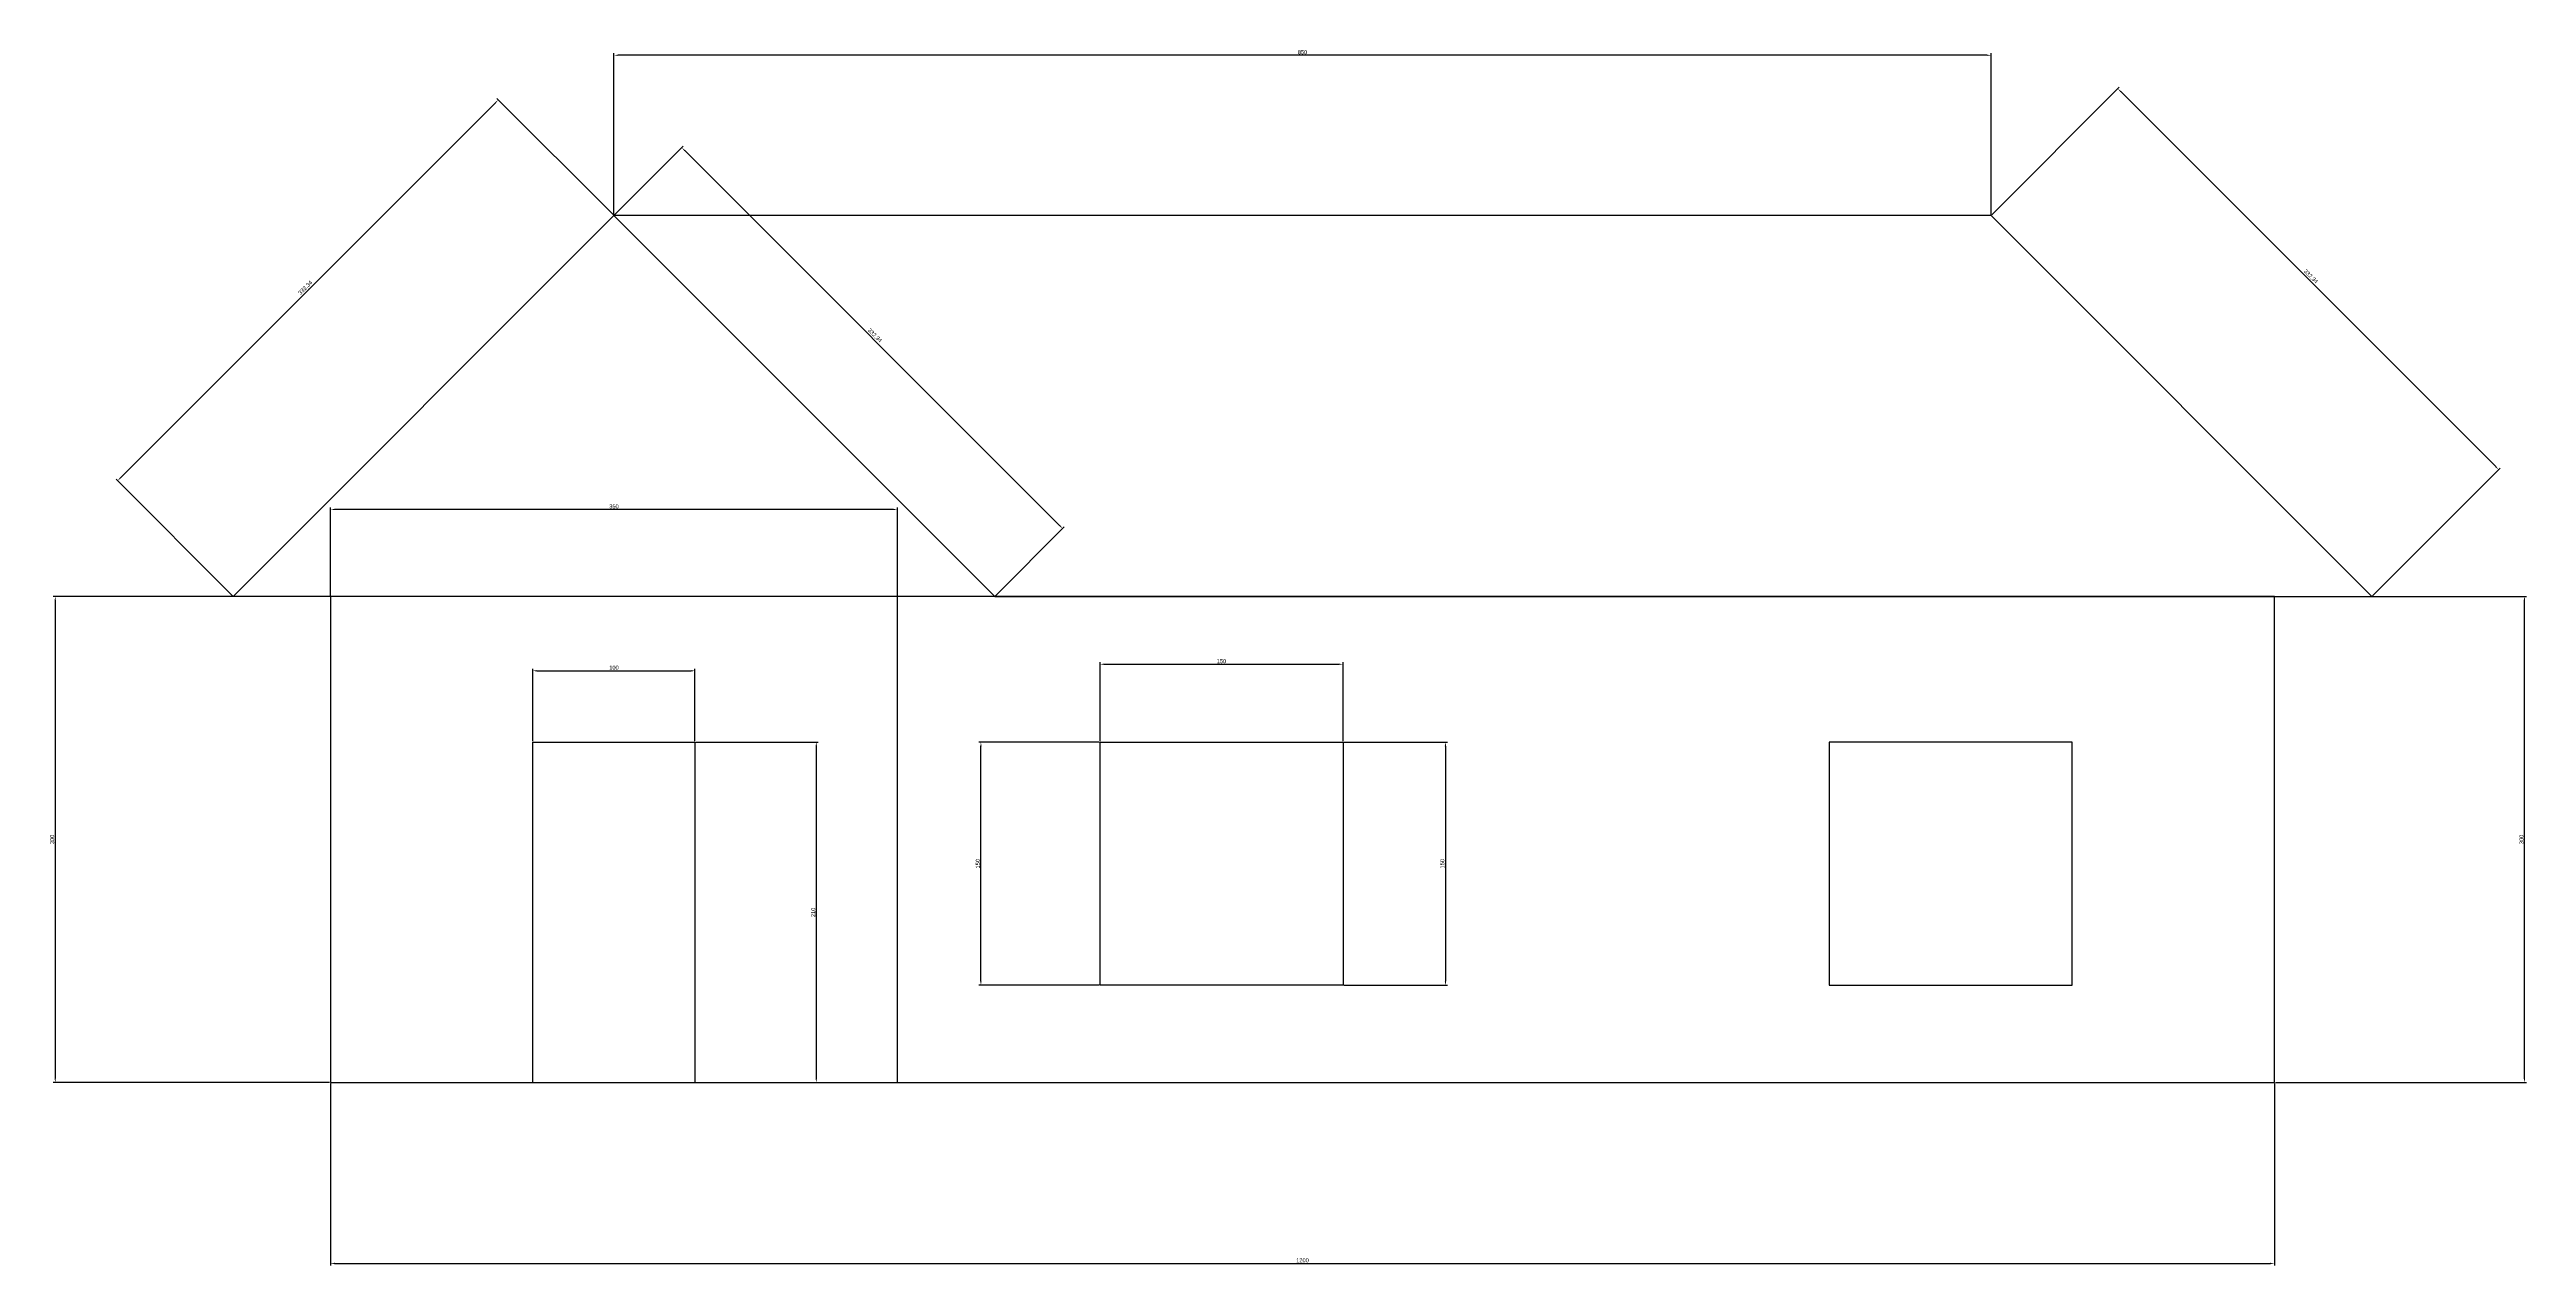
# Model space of a CAD drawing. Header units: centimetres. Extents: x -173 to 1356, y -113 to 637.
import ezdxf

# ---------------------------------------------------------------- set-up
doc = ezdxf.new("R2010")
doc.units = ezdxf.units.CM
doc.styles.get("Standard").update_dxf_attribs({"font": 'arial.ttf'})
doc.dimstyles.new('ISO-25', dxfattribs={"dimtxt": 2.5, "dimasz": 2.5, "dimexe": 1.25, "dimexo": 0.625, "dimtad": 1, "dimtxsty": 'Standard', "dimcen": 2.5, "dimadec": 0, "dimazin": 0, "dimtfac": 1, "dimtmove": 0, "dimatfit": 3, "dimfxl": 1, "dimarcsym": 0})

# ---------------------------------------------------------------- blocks, each defined once
blk = doc.blocks.new('*D2')
at = {"color": 0, "lineweight": -2, "transparency": 16777216}
for p, q in [((175, 535.6), (175, 635.1)), ((1022.5, 633.9), (177.5, 633.9)), ((1025, 535.6), (1025, 635.1))]:
    blk.add_line(p, q, dxfattribs=at)
at = {"color": 0, "transparency": 16777216}
for points in [[(177.5, 634.3), (177.5, 633.5), (175, 633.9)], [(1022.5, 634.3), (1022.5, 633.5), (1025, 633.9)]]:
    blk.add_solid(points, dxfattribs=at)
at = {"layer": 'Defpoints', "color": 0, "transparency": 16777216}
for p in [(175, 633.9), (175, 535), (1025, 535)]:
    blk.add_point(p, dxfattribs=at)
at = {"color": 0, "transparency": 16777216, "insert": (600, 635.8), "char_height": 2.5, "attachment_point": 5}
blk.add_mtext('850', dxfattribs=at)
blk = doc.blocks.new('*D3')
at = {"color": 0, "lineweight": -2, "transparency": 16777216}
for p, q in [((-129.6, 373.1), (101.9, 604.6)), ((174.6, 535.4), (102.7, 607.3)), ((-60.4, 300.4), (-132.3, 372.3))]:
    blk.add_line(p, q, dxfattribs=at)
at = {"color": 0, "transparency": 16777216}
for points in [[(101.6, 604.9), (102.1, 604.3), (103.6, 606.4)], [(-129.9, 373.4), (-129.3, 372.9), (-131.4, 371.4)]]:
    blk.add_solid(points, dxfattribs=at)
at = {"layer": 'Defpoints', "color": 0, "transparency": 16777216}
for p in [(103.6, 606.4), (175, 535), (-60, 300)]:
    blk.add_point(p, dxfattribs=at)
at = {"color": 0, "transparency": 16777216, "insert": (-15.4, 490.4), "char_height": 2.5, "attachment_point": 5, "rotation": 45}
blk.add_mtext('332,34', dxfattribs=at)
blk = doc.blocks.new('*D4')
at = {"color": 0, "lineweight": -2, "transparency": 16777216}
for p, q in [((1025.4, 535.4), (1104.2, 614.2)), ((1336.5, 380.1), (1105.1, 611.5)), ((1260.4, 300.4), (1339.2, 379.2))]:
    blk.add_line(p, q, dxfattribs=at)
at = {"color": 0, "transparency": 16777216}
for points in [[(1105.3, 611.8), (1104.8, 611.2), (1103.3, 613.3)], [(1336.8, 380.3), (1336.2, 379.8), (1338.3, 378.3)]]:
    blk.add_solid(points, dxfattribs=at)
at = {"layer": 'Defpoints', "color": 0, "transparency": 16777216}
for p in [(1103.3, 613.3), (1025, 535), (1260, 300)]:
    blk.add_point(p, dxfattribs=at)
at = {"color": 0, "transparency": 16777216, "insert": (1222.3, 497.3), "char_height": 2.5, "attachment_point": 5, "rotation": 315}
blk.add_mtext('332,34', dxfattribs=at)
blk = doc.blocks.new('*D5')
at = {"color": 0, "lineweight": -2, "transparency": 16777216}
for p, q in [((0, -0.6), (0, -112.9)), ((1200, -0.6), (1200, -112.9)), ((2.5, -111.6), (1197.5, -111.6))]:
    blk.add_line(p, q, dxfattribs=at)
at = {"color": 0, "transparency": 16777216}
for points in [[(2.5, -111.2), (2.5, -112), (0, -111.6)], [(1197.5, -111.2), (1197.5, -112), (1200, -111.6)]]:
    blk.add_solid(points, dxfattribs=at)
at = {"layer": 'Defpoints', "color": 0, "transparency": 16777216}
for p in [(0, 0), (1200, 0), (1200, -111.6)]:
    blk.add_point(p, dxfattribs=at)
at = {"color": 0, "transparency": 16777216, "insert": (600, -109.7), "char_height": 2.5, "attachment_point": 5}
blk.add_mtext('1200', dxfattribs=at)
blk = doc.blocks.new('*D6')
at = {"color": 0, "lineweight": -2, "transparency": 16777216}
for p, q in [((1200.6, 300), (1355.5, 300)), ((1354.3, 2.5), (1354.3, 297.5)), ((1200.6, 0), (1355.5, 0))]:
    blk.add_line(p, q, dxfattribs=at)
at = {"color": 0, "transparency": 16777216}
for points in [[(1353.8, 297.5), (1354.7, 297.5), (1354.3, 300)], [(1353.8, 2.5), (1354.7, 2.5), (1354.3, 0)]]:
    blk.add_solid(points, dxfattribs=at)
at = {"layer": 'Defpoints', "color": 0, "transparency": 16777216}
for p in [(1200, 300), (1354.3, 300), (1200, 0)]:
    blk.add_point(p, dxfattribs=at)
at = {"color": 0, "transparency": 16777216, "insert": (1352.4, 150), "char_height": 2.5, "attachment_point": 5, "rotation": 90}
blk.add_mtext('300', dxfattribs=at)
blk = doc.blocks.new('*D7')
at = {"color": 0, "lineweight": -2, "transparency": 16777216}
for p, q in [((-0.6, 300), (-171.1, 300)), ((-169.9, 297.5), (-169.9, 2.5)), ((-0.6, 0), (-171.1, 0))]:
    blk.add_line(p, q, dxfattribs=at)
at = {"color": 0, "transparency": 16777216}
for points in [[(-170.3, 297.5), (-169.5, 297.5), (-169.9, 300)], [(-170.3, 2.5), (-169.5, 2.5), (-169.9, 0)]]:
    blk.add_solid(points, dxfattribs=at)
at = {"layer": 'Defpoints', "color": 0, "transparency": 16777216}
for p in [(0, 300), (-169.9, 0), (0, 0)]:
    blk.add_point(p, dxfattribs=at)
at = {"color": 0, "transparency": 16777216, "insert": (-171.8, 150), "char_height": 2.5, "attachment_point": 5, "rotation": 90}
blk.add_mtext('300', dxfattribs=at)
blk = doc.blocks.new('*D8')
at = {"color": 0, "lineweight": -2, "transparency": 16777216}
for p, q in [((474.4, 210), (400.3, 210)), ((401.5, 62.5), (401.5, 207.5)), ((474.4, 60), (400.3, 60))]:
    blk.add_line(p, q, dxfattribs=at)
at = {"color": 0, "transparency": 16777216}
for points in [[(401.1, 207.5), (401.9, 207.5), (401.5, 210)], [(401.1, 62.5), (401.9, 62.5), (401.5, 60)]]:
    blk.add_solid(points, dxfattribs=at)
at = {"layer": 'Defpoints', "color": 0, "transparency": 16777216}
for p in [(401.5, 210), (475, 210), (475, 60)]:
    blk.add_point(p, dxfattribs=at)
at = {"color": 0, "transparency": 16777216, "insert": (399.6, 135), "char_height": 2.5, "attachment_point": 5, "rotation": 90}
blk.add_mtext('150', dxfattribs=at)
blk = doc.blocks.new('*D9')
at = {"color": 0, "lineweight": -2, "transparency": 16777216}
for p, q in [((475, 210.6), (475, 259.4)), ((477.5, 258.1), (622.5, 258.1)), ((625, 210.6), (625, 259.4))]:
    blk.add_line(p, q, dxfattribs=at)
at = {"color": 0, "transparency": 16777216}
for points in [[(477.5, 258.5), (477.5, 257.7), (475, 258.1)], [(622.5, 258.5), (622.5, 257.7), (625, 258.1)]]:
    blk.add_solid(points, dxfattribs=at)
at = {"layer": 'Defpoints', "color": 0, "transparency": 16777216}
for p in [(625, 258.1), (475, 210), (625, 210)]:
    blk.add_point(p, dxfattribs=at)
at = {"color": 0, "transparency": 16777216, "insert": (550, 260), "char_height": 2.5, "attachment_point": 5}
blk.add_mtext('150', dxfattribs=at)
blk = doc.blocks.new('*D10')
at = {"color": 0, "lineweight": -2, "transparency": 16777216}
for p, q in [((625.6, 210), (689.5, 210)), ((688.2, 207.5), (688.2, 62.5)), ((625.6, 60), (689.5, 60))]:
    blk.add_line(p, q, dxfattribs=at)
at = {"color": 0, "transparency": 16777216}
for points in [[(687.8, 207.5), (688.7, 207.5), (688.2, 210)], [(687.8, 62.5), (688.7, 62.5), (688.2, 60)]]:
    blk.add_solid(points, dxfattribs=at)
at = {"layer": 'Defpoints', "color": 0, "transparency": 16777216}
for p in [(625, 210), (625, 60), (688.2, 60)]:
    blk.add_point(p, dxfattribs=at)
at = {"color": 0, "transparency": 16777216, "insert": (686.3, 135), "char_height": 2.5, "attachment_point": 5, "rotation": 90}
blk.add_mtext('150', dxfattribs=at)
blk = doc.blocks.new('*D11')
at = {"color": 0, "lineweight": -2, "transparency": 16777216}
for p, q in [((225.6, 210), (301.1, 210)), ((299.9, 207.5), (299.9, 2.5)), ((225.6, 0), (301.1, 0))]:
    blk.add_line(p, q, dxfattribs=at)
at = {"color": 0, "transparency": 16777216}
for points in [[(299.4, 207.5), (300.3, 207.5), (299.9, 210)], [(299.4, 2.5), (300.3, 2.5), (299.9, 0)]]:
    blk.add_solid(points, dxfattribs=at)
at = {"layer": 'Defpoints', "color": 0, "transparency": 16777216}
for p in [(225, 210), (225, 0), (299.9, 0)]:
    blk.add_point(p, dxfattribs=at)
at = {"color": 0, "transparency": 16777216, "insert": (298, 105), "char_height": 2.5, "attachment_point": 5, "rotation": 90}
blk.add_mtext('210', dxfattribs=at)
blk = doc.blocks.new('*D12')
at = {"color": 0, "lineweight": -2, "transparency": 16777216}
for p, q in [((125, 210.6), (125, 255.3)), ((127.5, 254.1), (222.5, 254.1)), ((225, 210.6), (225, 255.3))]:
    blk.add_line(p, q, dxfattribs=at)
at = {"color": 0, "transparency": 16777216}
for points in [[(127.5, 254.5), (127.5, 253.6), (125, 254.1)], [(222.5, 254.5), (222.5, 253.6), (225, 254.1)]]:
    blk.add_solid(points, dxfattribs=at)
at = {"layer": 'Defpoints', "color": 0, "transparency": 16777216}
for p in [(225, 254.1), (125, 210), (225, 210)]:
    blk.add_point(p, dxfattribs=at)
at = {"color": 0, "transparency": 16777216, "insert": (175, 256), "char_height": 2.5, "attachment_point": 5}
blk.add_mtext('100', dxfattribs=at)
blk = doc.blocks.new('*D13')
at = {"color": 0, "lineweight": -2, "transparency": 16777216}
for p, q in [((175.4, 535.4), (217.8, 577.8)), ((218.7, 575.1), (450.1, 343.7)), ((410.4, 300.4), (452.8, 342.8))]:
    blk.add_line(p, q, dxfattribs=at)
at = {"color": 0, "transparency": 16777216}
for points in [[(218.9, 575.4), (218.4, 574.8), (216.9, 576.9)], [(450.4, 344), (449.8, 343.4), (451.9, 341.9)]]:
    blk.add_solid(points, dxfattribs=at)
at = {"layer": 'Defpoints', "color": 0, "transparency": 16777216}
for p in [(175, 535), (451.9, 341.9), (410, 300)]:
    blk.add_point(p, dxfattribs=at)
at = {"color": 0, "transparency": 16777216, "insert": (335.9, 460.9), "char_height": 2.5, "attachment_point": 5, "rotation": 315}
blk.add_mtext('332,34', dxfattribs=at)
blk = doc.blocks.new('*D14')
at = {"color": 0, "lineweight": -2, "transparency": 16777216}
for p, q in [((0, 300.6), (0, 354.9)), ((347.5, 353.6), (2.5, 353.6)), ((350, 300.6), (350, 354.9))]:
    blk.add_line(p, q, dxfattribs=at)
at = {"color": 0, "transparency": 16777216}
for points in [[(2.5, 354), (2.5, 353.2), (0, 353.6)], [(347.5, 354), (347.5, 353.2), (350, 353.6)]]:
    blk.add_solid(points, dxfattribs=at)
at = {"layer": 'Defpoints', "color": 0, "transparency": 16777216}
for p in [(0, 353.6), (0, 300), (350, 300)]:
    blk.add_point(p, dxfattribs=at)
at = {"color": 0, "transparency": 16777216, "insert": (175, 355.5), "char_height": 2.5, "attachment_point": 5}
blk.add_mtext('350', dxfattribs=at)

msp = doc.modelspace()

# ---------------------------------------------------------------- linework, layer by layer
for p, q in [((-60, 300), (175, 535)), ((175, 535), (410, 300)), ((1025, 535), (175, 535)), ((1260, 300), (1025, 535)), ((0, 300), (-60, 300)), ((1200, 300), (0, 300)), ((0, 300), (0, 0)), ((350, 0), (350, 300)), ((410, 300), (1260, 300)), ((1200, 0), (1200, 300)), ((125, 0), (125, 210)), ((125, 210), (225, 210)), ((225, 210), (225, 0)), ((475, 210), (625, 210)), ((475, 60), (475, 210)), ((625, 210), (625, 60)), ((1075, 210), (925, 210)), ((925, 210), (925, 60)), ((1075, 60), (1075, 210)), ((625, 60), (475, 60)), ((925, 60), (1075, 60)), ((0, 0), (1200, 0))]:
    msp.add_line(p, q)

# ---------------------------------------------------------------- dimensions: what is measured, and where the dimension line sits
at = {"color": 5}
for base, p1, p2, picture, middle in [((175, 633.878), (1025, 535), (175, 535), '*D2', (600, 635.779)), ((0, 353.62), (350, 300), (0, 300), '*D14', (175, 355.522)), ((625, 258.119), (475, 210), (625, 210), '*D9', (550, 260.02)), ((225, 254.055), (125, 210), (225, 210), '*D12', (175, 255.956)), ((1200, -111.63), (0, 0), (1200, 0), '*D5', (600, -109.728))]:
    dim = msp.add_linear_dim(base=base, p1=p1, p2=p2, dimstyle='ISO-25', dxfattribs=at)
    dim.commit()
    dim.dimension.update_dxf_attribs({"geometry": picture, "text_midpoint": middle})
for p1, p2, distance, picture, middle in [((1260, 300), (1025, 535), -110.712, '*D4', (1222.29, 497.29)), ((-60, 300), (175, 535), 100.946, '*D3', (-15.384, 490.384)), ((175, 535), (410, 300), 59.238, '*D13', (335.892, 460.892))]:
    dim = msp.add_aligned_dim(p1=p1, p2=p2, distance=distance, dimstyle='ISO-25', dxfattribs=at)
    dim.commit()
    dim.dimension.update_dxf_attribs({"geometry": picture, "text_midpoint": middle})
for base, p1, p2, picture, middle in [((-169.873, 0), (0, 300), (0, 0), '*D7', (-171.775, 150)), ((1354.257, 300), (1200, 0), (1200, 300), '*D6', (1352.354, 150)), ((299.852, 0), (225, 210), (225, 0), '*D11', (297.951, 105)), ((401.524, 210), (475, 60), (475, 210), '*D8', (399.623, 135)), ((688.239, 60), (625, 210), (625, 60), '*D10', (686.338, 135))]:
    dim = msp.add_linear_dim(base=base, p1=p1, p2=p2, angle=90, dimstyle='ISO-25', dxfattribs=at)
    dim.commit()
    dim.dimension.update_dxf_attribs({"geometry": picture, "text_midpoint": middle})

doc.saveas('drawing.dxf')
